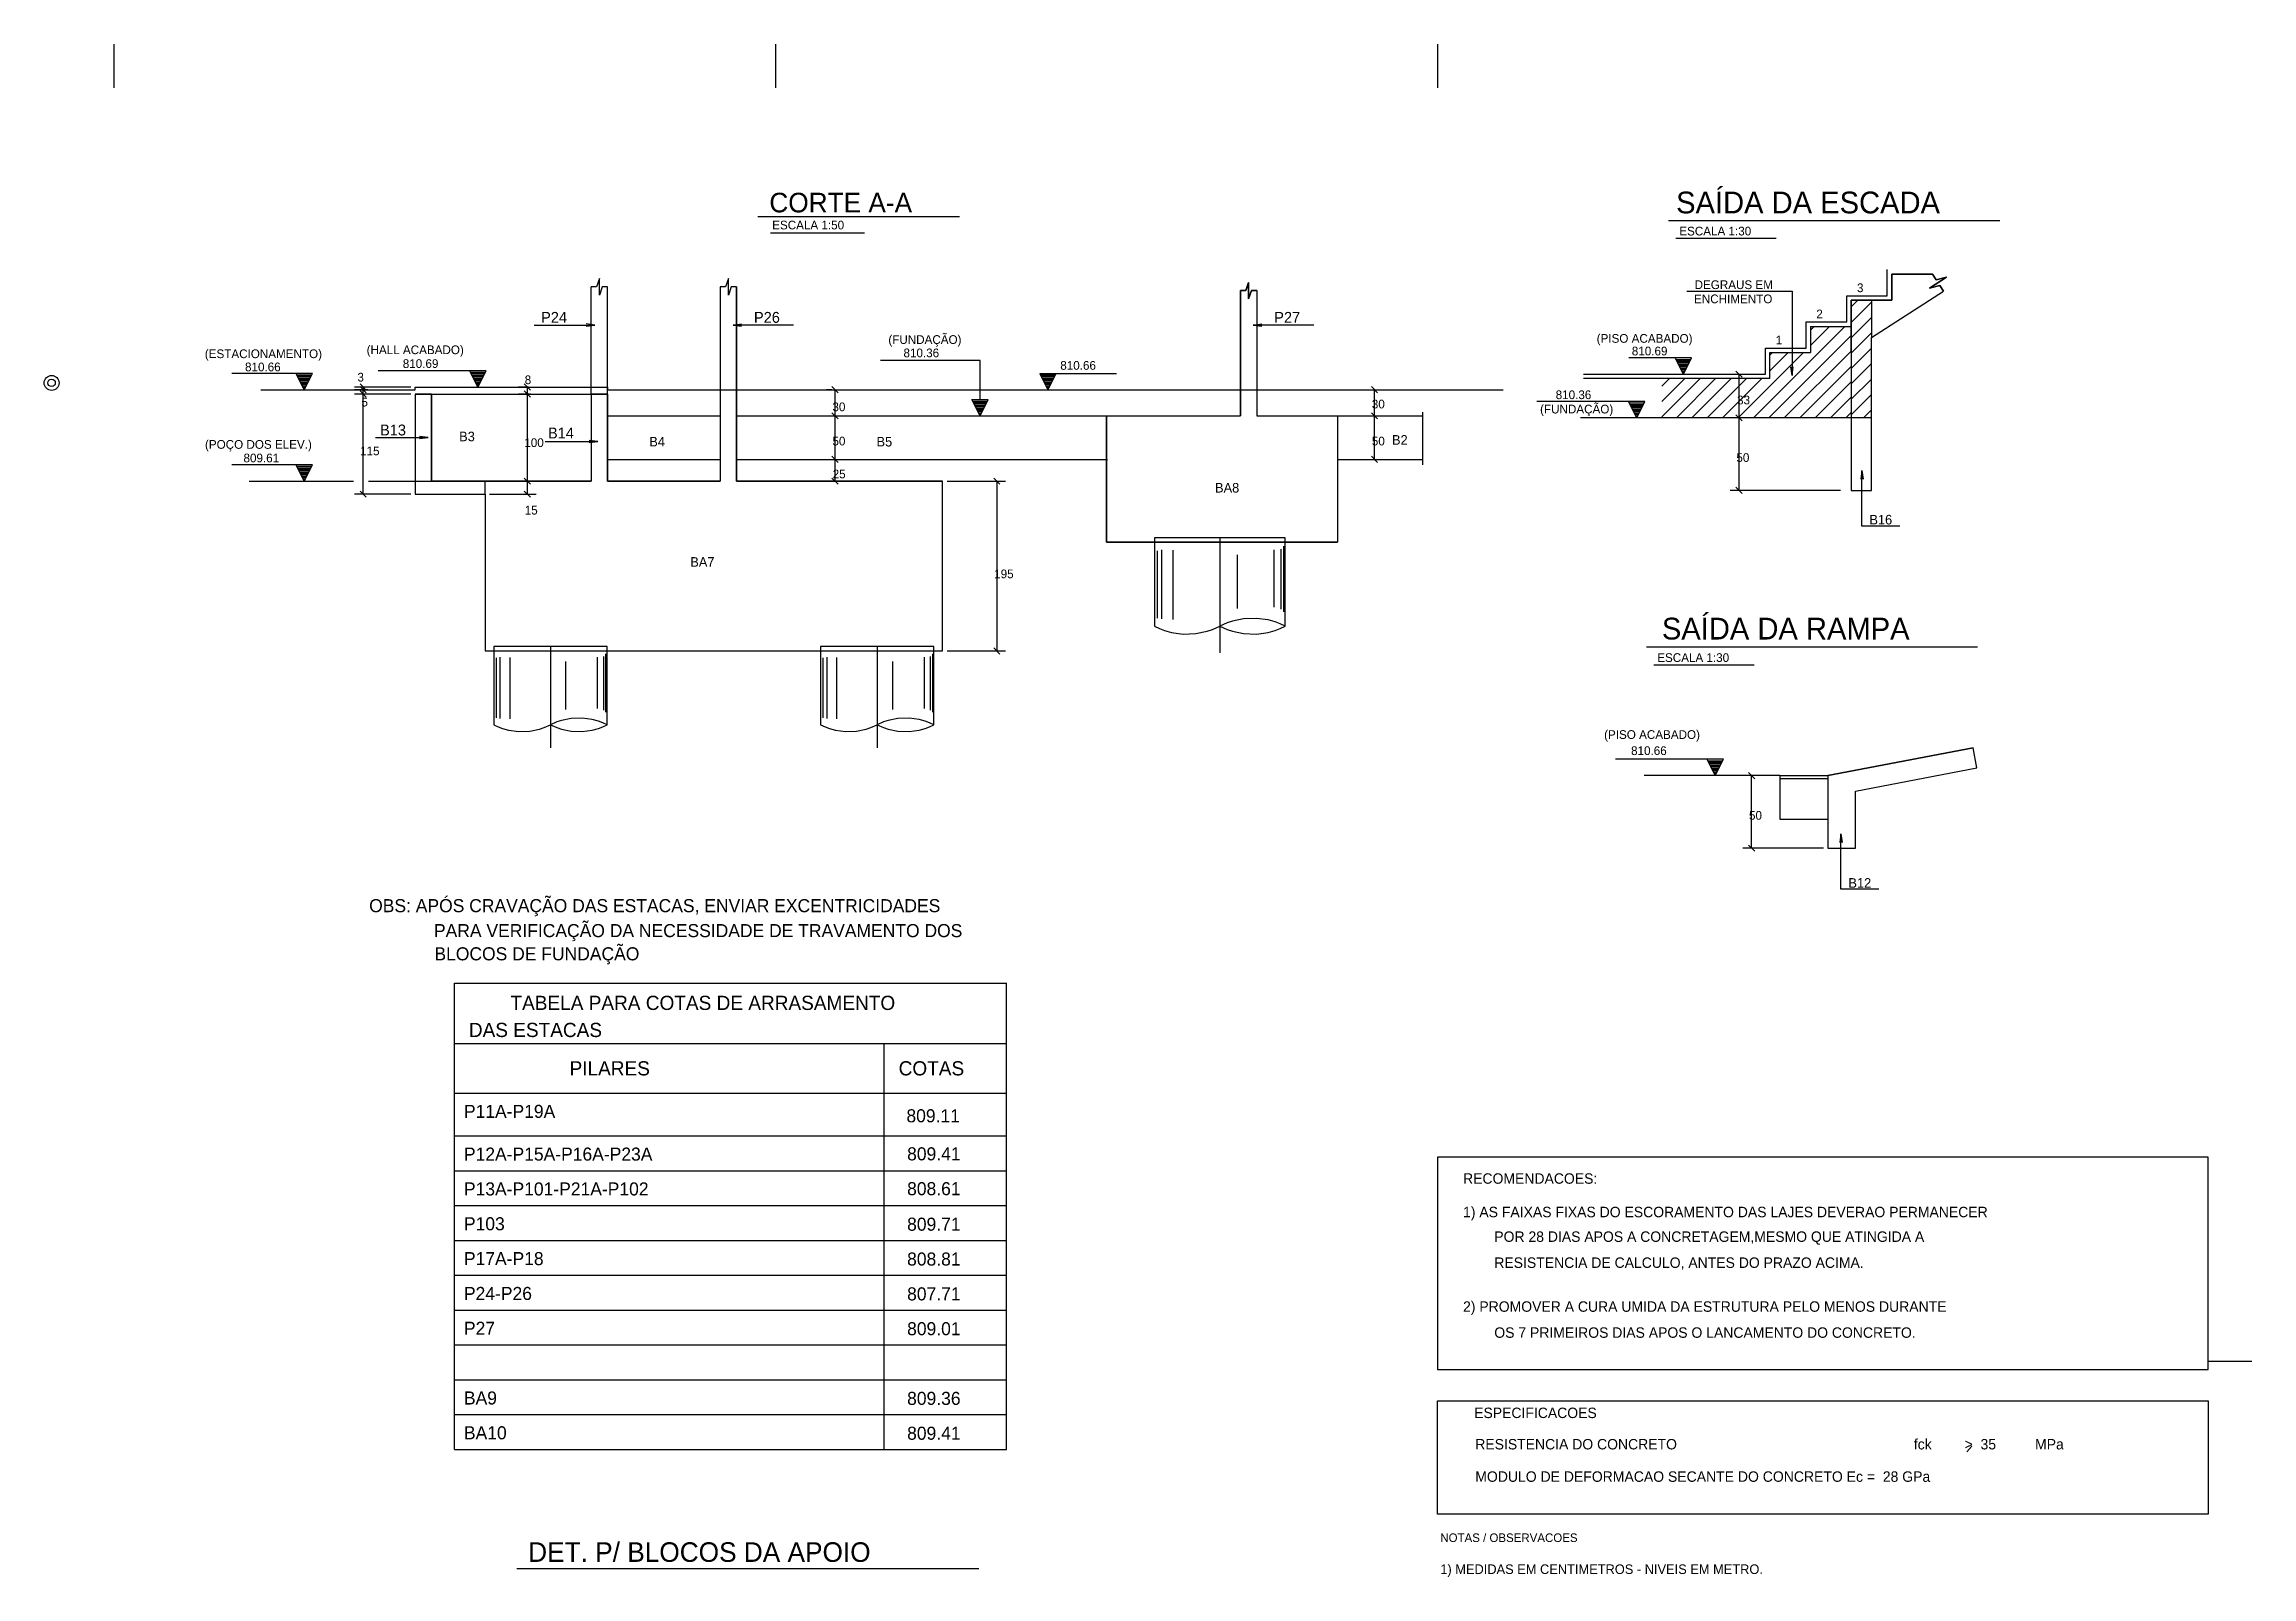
# Model space of a CAD drawing. Header units: metres. Extents: x -5 to 8419, y -6 to 3991.
# Drawn here: x 5886 to 8419, y 2231 to 3991 of the extents above; entities that cross this region are included whole.
import ezdxf

# ---------------------------------------------------------------- set-up
doc = ezdxf.new("R2010")
doc.units = ezdxf.units.M

msp = doc.modelspace()

# ---------------------------------------------------------------- texts
at = {"layer": '2', "color": 2}
for s, p in [('ESCALA 1:50', (6721.510559, 3777.963392)), ('810.66', (6116.602023, 3615.059174)), ('810.69', (6297.598999, 3618.88181)), ('810.36', (6872.171246, 3631.148888)), ('810.66', (7052.086671, 3616.811002)), ('3', (6245.582717, 3603.275763)), ('8', (6437.5465, 3600.283239)), ('5', (6250.1113, 3574.662124)), ('30', (6790.650563, 3569.205185)), ('30', (7409.581759, 3572.449909)), ('810.36', (7620.535785, 3583.104212)), ('33', (7828.684073, 3577.064897)), ('115', (6248.634684, 3518.614732)), ('100', (6437.083083, 3528.13306)), ('50', (6790.650563, 3529.949909)), ('50', (7409.581759, 3529.949909)), ('809.61', (6114.828847, 3510.502468)), ('25', (6790.921032, 3492.157452)), ('50', (7827.92048, 3510.990311)), ('15', (6437.5465, 3450.616579)), ('195', (6976.239671, 3377.449909)), ('810.66', (7707.054618, 3174.478369)), ('50', (7842.381429, 3100.188736))]:
    msp.add_text(s, height=10, dxfattribs=at).set_placement(p)
at = {"layer": '3', "color": 3}
for s, height, p in [('SAÍDA DA ESCADA', 25, (7758.725822, 3796.344768)), ('CORTE A-A', 22.5, (6718.229642, 3797.506117)), ('ESCALA 1:30', 10, (7762.370537, 3771.032179)), ('ENCHIMENTO', 10, (7779.31551, 3693.178401)), ('DEGRAUS EM', 10, (7779.917257, 3709.464037)), ('3', 10, (7966.252501, 3705.887439)), ('P24', 12.5, (6456.3132, 3670.69653)), ('P26', 12.5, (6700.589134, 3670.69653)), ('P27', 12.5, (7297.589134, 3670.69653)), ('2', 10, (7919.584901, 3675.886839)), ('(FUNDAÇÃO)', 10, (6854.776175, 3646.471749)), ('(PISO ACABADO)', 10, (7667.591011, 3647.805108)), ('1', 10, (7872.917301, 3645.886239)), ('(ESTACIONAMENTO)', 10, (6070.473408, 3630.165053)), ('(HALL ACABADO)', 10, (6256.163315, 3634.72558)), ('810.69', 10, (7707.908656, 3633.300834)), ('(FUNDAÇÃO)', 10, (7602.646822, 3566.662271)), ('B13', 12.5, (6271.528812, 3541.389674)), ('B14', 12.5, (6464.217857, 3537.926409)), ('(POÇO DOS ELEV.)', 10, (6070.655494, 3526.082185)), ('B3', 11, (6362.268587, 3534.703612)), ('B4', 11, (6580.466672, 3528.738103)), ('B5', 11, (6841.226806, 3528.738103)), ('B2', 11, (7432.714563, 3530.760283)), ('BA8', 11, (7229.654375, 3475.81853)), ('B16', 11, (7980.511802, 3439.196702)), ('BA7', 11, (6627.490973, 3390.664674)), ('SAÍDA DA RAMPA', 25, (7742.405157, 3307.110082)), ('ESCALA 1:30', 10, (7737.066502, 3281.324684)), ('(PISO ACABADO)', 10, (7676.134858, 3192.965297)), ('B12', 11, (7956.439003, 3022.104704)), ('TABELA PARA COTAS DE ARRASAMENTO', 16.3215, (6421.190659, 2881.754921)), ('DAS ESTACAS', 16.3215, (6373.435149, 2850.674008)), ('PILARES', 16.3215, (6488.984764, 2806.604704)), ('COTAS', 16.321502, (6866.600694, 2806.604704)), ('P11A-P19A', 15, (6367.775286, 2757.84868)), ('809.11', 15, (6875.546647, 2752.771299)), ('P12A-P15A-P16A-P23A', 15, (6367.775286, 2708.784412)), ('809.41', 15, (6876.310913, 2709.088737)), ('RECOMENDACOES:', 11.985081, (7514.259426, 2682.247376)), ('P13A-P101-P21A-P102', 15, (6367.775286, 2668.784412)), ('808.61', 15, (6876.310913, 2669.088737)), ('P103', 15, (6367.775286, 2628.784412)), ('809.71', 15, (6876.310913, 2628.309246)), ('1) AS FAIXAS FIXAS DO ESCORAMENTO DAS LAJES DEVERAO PERMANECER', 11.985081, (7514.259426, 2643.79824)), ('POR 28 DIAS APOS A CONCRETAGEM,MESMO QUE ATINGIDA A', 11.985081, (7550.118083, 2615.523845)), ('P17A-P18', 15, (6367.775286, 2588.784412)), ('808.81', 15, (6876.310913, 2588.309246)), ('RESISTENCIA DE CALCULO, ANTES DO PRAZO ACIMA.', 11.985081, (7550.118083, 2585.650989)), ('P24-P26', 15, (6367.775286, 2548.784412)), ('807.71', 15, (6876.310913, 2548.309246)), ('2) PROMOVER A CURA UMIDA DA ESTRUTURA PELO MENOS DURANTE', 11.985081, (7514.259426, 2535.248968)), ('P27', 15, (6367.775286, 2508.784412)), ('809.01', 15, (6876.310913, 2508.309246)), ('OS 7 PRIMEIROS DIAS APOS O LANCAMENTO DO CONCRETO.', 11.985081, (7550.118083, 2505.376112)), ('BA9', 15, (6367.775286, 2428.784412)), ('809.36', 15, (6876.310913, 2428.309246)), ('ESPECIFICACOES', 11.979091, (7527.0209, 2413.223219)), ('BA10', 15, (6367.775286, 2388.784412)), ('809.41', 15, (6876.310913, 2388.309246)), ('RESISTENCIA DO CONCRETO', 11.979091, (7528.293678, 2377.21108)), ('fck', 11.979091, (8031.543504, 2377.21108)), ('>  35', 12, (8089.750651, 2377.21108)), ('MPa', 11.979091, (8170.650686, 2377.21108)), ('MODULO DE DEFORMACAO SECANTE DO CONCRETO Ec =  28 GPa', 12, (7528.293678, 2340.023492)), ('NOTAS / OBSERVACOES', 9.858029, (7488.164679, 2270.903814)), ('1) MEDIDAS EM CENTIMETROS - NIVEIS EM METRO.', 11, (7488.164679, 2234.196673))]:
    msp.add_text(s, height=height, dxfattribs=at).set_placement(p)
at = {"layer": '4', "color": 4}
for s, p in [('OBS: APÓS CRAVAÇÃO DAS ESTACAS, ENVIAR EXCENTRICIDADES', (6259.029032, 2994.032781)), ('PARA VERIFICAÇÃO DA NECESSIDADE DE TRAVAMENTO DOS', (6333.395068, 2965.370871)), ('BLOCOS DE FUNDAÇÃO', (6333.938397, 2938.747787))]:
    msp.add_text(s, height=15, dxfattribs=at).set_placement(p)
at = {"layer": '6', "color": 6}
msp.add_text('DET. P/ BLOCOS DA APOIO', height=22.5, dxfattribs=at).set_placement((6441.525446, 2248.105687))

# ---------------------------------------------------------------- linework, layer by layer
for radius in [8.5536, 4.233047]:
    msp.add_circle((5894.646242, 3601.69005), radius)
at = {"layer": '1', "color": 1}
for p, q in [((7160.110508, 3423.949909), (7160.110508, 3322.397866)), ((7310.110508, 3322.397866), (7310.110508, 3423.949909)), ((7163.643621, 3331.63897), (7163.643621, 3408.944416)), ((7168.664251, 3330.908623), (7168.664251, 3410.10642)), ((7181.717704, 3330.178418), (7181.717847, 3409.719109)), ((7255.520866, 3342.592826), (7255.520723, 3404.295253)), ((7297.460423, 3344.053378), (7297.460423, 3410.10642)), ((7305.539701, 3341.862621), (7305.539701, 3410.881328)), ((7308.524857, 3338.941374), (7308.524857, 3414.368057)), ((6402.101167, 3298.949909), (6402.101167, 3209.161648)), ((6467.101167, 3298.949909), (6467.101167, 3182.613568)), ((6532.101167, 3209.161648), (6532.101167, 3298.949909)), ((6777.101167, 3298.949909), (6777.101167, 3209.161648)), ((6842.101167, 3298.949909), (6842.101167, 3182.613568)), ((6907.101167, 3209.161648), (6907.101167, 3298.949909)), ((6405.163198, 3217.170605), (6405.163198, 3285.945148)), ((6409.514411, 3216.537637), (6409.514411, 3286.952219)), ((6420.827404, 3215.904793), (6420.827528, 3286.616549)), ((6484.790145, 3226.663947), (6484.790021, 3281.915874)), ((6521.13776, 3227.929759), (6521.13776, 3286.952219)), ((6528.139802, 3226.031103), (6528.139802, 3287.623806)), ((6530.726936, 3223.499355), (6530.726936, 3290.645637)), ((6780.163198, 3217.170605), (6780.163198, 3285.945148)), ((6784.514411, 3216.537637), (6784.514411, 3286.952219)), ((6795.827404, 3215.904793), (6795.827528, 3286.616549)), ((6859.790145, 3226.663947), (6859.790021, 3281.915874)), ((6896.13776, 3227.929759), (6896.13776, 3286.952219)), ((6903.139802, 3226.031103), (6903.139802, 3287.623806)), ((6905.726936, 3223.499355), (6905.726936, 3290.645637)), ((8419.37979, 2478.052839), (8369.127767, 2478.052839))]:
    msp.add_line(p, q, dxfattribs=at)
for points in [[(7160.110508, 3322.397866), (7165.977321, 3319.646277), (7171.713458, 3317.479839), (7179.710124, 3315.245166), (7193.056045, 3313.38171), (7207.737778, 3313.88618), (7220.553444, 3316.551509), (7226.77245, 3318.652429), (7235.110364, 3322.397866)], [(7310.110508, 3322.397723), (7304.243551, 3325.149526), (7298.507557, 3327.315821), (7290.510927, 3329.550638), (7277.164827, 3331.413951), (7262.483273, 3330.909338), (7249.667428, 3328.244152), (7243.448422, 3326.143374), (7235.110508, 3322.397723)], [(7235.110508, 3322.398009), (7243.448422, 3318.652429), (7249.667428, 3316.551652), (7262.483273, 3313.886323), (7277.164827, 3313.381853), (7290.510927, 3315.245166), (7298.507557, 3317.479982), (7304.243551, 3319.646277), (7310.110508, 3322.398009)], [(6402.101167, 3209.161648), (6407.185739, 3206.776938), (6412.157057, 3204.899358), (6419.087501, 3202.962641), (6430.653966, 3201.347646), (6443.378134, 3201.784854), (6454.485045, 3204.094805), (6459.87485, 3205.915603), (6467.101043, 3209.161648)], [(6532.101167, 3209.161525), (6527.016471, 3211.546421), (6522.045277, 3213.423876), (6515.114864, 3215.360718), (6503.548244, 3216.975589), (6490.82423, 3216.538257), (6479.717165, 3214.22843), (6474.32736, 3212.407756), (6467.101167, 3209.161525)], [(6467.101167, 3209.161772), (6474.32736, 3205.915603), (6479.717165, 3204.094929), (6490.82423, 3201.784978), (6503.548244, 3201.34777), (6515.114864, 3202.962641), (6522.045277, 3204.899482), (6527.016471, 3206.776938), (6532.101167, 3209.161772)], [(6777.101167, 3209.161648), (6782.185739, 3206.776938), (6787.157057, 3204.899358), (6794.087501, 3202.962641), (6805.653966, 3201.347646), (6818.378134, 3201.784854), (6829.485045, 3204.094805), (6834.87485, 3205.915603), (6842.101043, 3209.161648)], [(6907.101167, 3209.161525), (6902.016471, 3211.546421), (6897.045277, 3213.423876), (6890.114864, 3215.360718), (6878.548244, 3216.975589), (6865.82423, 3216.538257), (6854.717165, 3214.22843), (6849.32736, 3212.407756), (6842.101167, 3209.161525)], [(6842.101167, 3209.161772), (6849.32736, 3205.915603), (6854.717165, 3204.094929), (6865.82423, 3201.784978), (6878.548244, 3201.34777), (6890.114864, 3202.962641), (6897.045277, 3204.899482), (6902.016471, 3206.776938), (6907.101167, 3209.161772)], [(7484.895681, 2468.877323), (8369.384196, 2468.877323), (8369.384196, 2712.936308), (7484.895681, 2712.936308), (7484.895681, 2468.877323)], [(7484.895681, 2432.955027), (8369.384196, 2432.955027), (8369.384196, 2302.920509), (7484.895681, 2302.920509), (7484.895681, 2432.955027)]]:
    msp.add_lwpolyline(points, dxfattribs=at)
at = {"layer": '2', "color": 2}
for p, q in [((6719.52387, 3774.207141), (6827.562134, 3774.207141)), ((6248.705697, 3600.485443), (6255.776765, 3593.414375)), ((6248.705697, 3597.485443), (6255.776765, 3590.414375)), ((6255.776791, 3590.414375), (6248.705723, 3597.485443)), ((6444.082034, 3593.414375), (6437.010966, 3600.485443)), ((6797.186097, 3590.414375), (6790.115029, 3597.485443)), ((7416.117293, 3590.414375), (7409.046225, 3597.485443)), ((7834.456014, 3608.123277), (7827.384946, 3615.194344)), ((6255.776791, 3585.414375), (6248.705723, 3592.485443)), ((6255.776791, 3585.414375), (6248.705723, 3592.485443)), ((6444.082034, 3585.414375), (6437.010966, 3592.485443)), ((6444.082034, 3585.414375), (6437.010966, 3592.485443)), ((6797.186097, 3560.414375), (6790.115029, 3567.485443)), ((6797.186097, 3560.414375), (6790.115029, 3567.485443)), ((7416.117293, 3560.414375), (7409.046225, 3567.485443)), ((7416.117293, 3560.414375), (7409.046225, 3567.485443)), ((7834.456014, 3558.122277), (7827.384946, 3565.193344)), ((7834.456014, 3558.122277), (7827.384946, 3565.193344)), ((6797.186097, 3510.414375), (6790.115029, 3517.485443)), ((6797.186097, 3510.414375), (6790.115029, 3517.485443)), ((7416.117293, 3510.414375), (7409.046225, 3517.485443)), ((6255.776791, 3470.414375), (6248.705723, 3477.485443)), ((6444.082034, 3485.414375), (6437.010966, 3492.485443)), ((6444.082034, 3485.414375), (6437.010966, 3492.485443)), ((6444.082034, 3470.414375), (6437.010966, 3477.485443)), ((6797.186097, 3485.414375), (6790.115029, 3492.485443)), ((6975.704137, 3492.485443), (6982.775205, 3485.414375)), ((7834.456014, 3474.787277), (7827.384946, 3481.858344)), ((6975.704137, 3297.485443), (6982.775205, 3290.414375)), ((7848.916963, 3147.320702), (7841.845895, 3154.39177)), ((7848.916963, 3063.985702), (7841.845895, 3071.05677))]:
    msp.add_line(p, q, dxfattribs=at)
at = {"layer": '3', "color": 3}
for p, q in [((5965.872465, 3990.679532), (5965.872465, 3940.680032)), ((6725.384073, 3990.681607), (6725.384073, 3940.680032)), ((7484.895681, 3990.679532), (7484.895681, 3940.680032)), ((7484.895681, 3990.679532), (7484.895681, 3940.680032)), ((7484.895681, 3990.679532), (7484.895681, 3940.680032)), ((7484.895681, 3990.679532), (7484.895681, 3940.680032)), ((6704.976739, 3792.923609), (6936.425177, 3792.923609)), ((7749.962746, 3788.261557), (8130.058871, 3788.261557)), ((7758.538836, 3767.740002), (7873.472664, 3767.740002)), ((6513.701167, 3588.949909), (6513.701167, 3711.999522)), ((6532.701167, 3588.949909), (6532.701167, 3711.999522)), ((7982.879607, 3696.660511), (7982.879607, 3653.919551)), ((7912.878207, 3666.659911), (7912.878207, 3636.659311)), ((7912.878207, 3666.659911), (7959.545807, 3666.659911)), ((6960.131433, 3627.497982), (6845.700144, 3627.497982)), ((6960.131433, 3582.550658), (6960.131433, 3627.497982)), ((7776.401274, 3630.408819), (7704.401289, 3630.408819)), ((7767.026274, 3611.658811), (7757.651257, 3630.408819)), ((7758.487355, 3628.736605), (7775.565212, 3628.736605)), ((7759.323453, 3627.064445), (7774.729114, 3627.064445)), ((7760.159551, 3625.392248), (7773.893051, 3625.392248)), ((7760.995614, 3623.720088), (7773.056953, 3623.720088)), ((7767.026274, 3611.658811), (7776.401274, 3630.408819)), ((7866.210607, 3636.659311), (7912.878207, 3636.659311)), ((7866.210607, 3606.658711), (7866.210607, 3636.659311)), ((6193.88935, 3612.699918), (6101.607668, 3612.699918)), ((6184.51435, 3593.949909), (6175.139332, 3612.699918)), ((6175.97543, 3611.027704), (6193.053288, 3611.027704)), ((6176.811529, 3609.355543), (6192.21719, 3609.355543)), ((6177.647627, 3607.683347), (6191.381127, 3607.683347)), ((6178.483689, 3606.011186), (6190.545029, 3606.011186)), ((6179.319787, 3604.339025), (6189.708931, 3604.33899)), ((6180.155886, 3602.666829), (6188.872868, 3602.666829)), ((6180.991984, 3600.994624), (6188.03677, 3600.994659)), ((6181.828082, 3599.322418), (6187.200672, 3599.322463)), ((6182.66418, 3597.650258), (6186.364574, 3597.650258)), ((6184.51435, 3593.949909), (6193.88935, 3612.699918)), ((6393.189972, 3615.699918), (6269.327686, 3615.699918)), ((6383.814972, 3596.949909), (6374.439955, 3615.699918)), ((6375.276053, 3614.027704), (6392.35391, 3614.027704)), ((6376.112151, 3612.355543), (6391.517812, 3612.355543)), ((6376.948249, 3610.683347), (6390.681749, 3610.683347)), ((6377.784312, 3609.011186), (6389.845651, 3609.011186)), ((6378.62041, 3607.339025), (6389.009553, 3607.33899)), ((6379.456508, 3605.666829), (6388.173491, 3605.666829)), ((6380.292606, 3603.994624), (6387.337392, 3603.994659)), ((6381.128704, 3602.322418), (6386.501294, 3602.322463)), ((6381.964803, 3600.650258), (6385.665196, 3600.650258)), ((6382.800865, 3598.978097), (6384.82908, 3598.978097)), ((6383.814972, 3596.949909), (6393.189972, 3615.699918)), ((7028.5752, 3612.699918), (7037.9502, 3593.949909)), ((7028.5752, 3612.699918), (7116.579706, 3612.699918)), ((7029.411263, 3611.027704), (7046.48912, 3611.027704)), ((7030.247361, 3609.355543), (7045.653022, 3609.355543)), ((7031.083423, 3607.683347), (7044.816924, 3607.683347)), ((7031.919522, 3606.011186), (7043.980861, 3606.011186)), ((7032.75562, 3604.33899), (7043.144763, 3604.339025)), ((7033.591682, 3602.666829), (7042.308665, 3602.666829)), ((7034.42778, 3600.994659), (7041.472567, 3600.994624)), ((7035.263879, 3599.322463), (7040.636468, 3599.322418)), ((7036.099977, 3597.650258), (7039.80037, 3597.650258)), ((7037.9502, 3593.949909), (7047.325218, 3612.699918)), ((7866.210607, 3606.658711), (7652.619331, 3606.658711)), ((7761.831712, 3622.047927), (7772.220855, 3622.047891)), ((7762.66781, 3620.375731), (7771.384793, 3620.375731)), ((7763.503908, 3618.703525), (7770.548694, 3618.703561)), ((7764.340006, 3617.03132), (7769.712596, 3617.031365)), ((7765.176105, 3615.359159), (7768.876498, 3615.359159)), ((7766.012167, 3613.686999), (7768.040382, 3613.686999)), ((6134.613977, 3593.949909), (6311.701167, 3593.949909)), ((6183.500243, 3595.978097), (6185.528458, 3595.978097)), ((6311.701167, 3596.949909), (6532.701167, 3596.949909)), ((6311.701167, 3593.949909), (6311.701167, 3596.949909)), ((6330.701167, 3588.949909), (6513.701167, 3588.949909)), ((6532.701167, 3596.949909), (6532.701167, 3593.949909)), ((6532.701167, 3593.949909), (7560.252862, 3593.949909)), ((6950.756424, 3582.550658), (6969.506442, 3582.550658)), ((6960.131442, 3563.800649), (6950.756424, 3582.550658)), ((6951.592523, 3580.878443), (6968.67038, 3580.878443)), ((6952.428621, 3579.206283), (6967.834282, 3579.206283)), ((6953.264719, 3577.534086), (6966.998219, 3577.534086)), ((6954.100781, 3575.861926), (6966.162121, 3575.861926)), ((6954.93688, 3574.189765), (6965.326023, 3574.189729)), ((6955.772978, 3572.517569), (6964.48996, 3572.517569)), ((6960.131442, 3563.800649), (6969.506442, 3582.550658)), ((7036.936093, 3595.978097), (7038.964308, 3595.978097)), ((7722.92375, 3580.407819), (7599.061463, 3580.407819)), ((7713.54875, 3561.657811), (7704.173732, 3580.407819)), ((7705.00983, 3578.735605), (7722.087687, 3578.735605)), ((7705.845928, 3577.063445), (7721.251589, 3577.063445)), ((7706.682027, 3575.391248), (7720.415527, 3575.391248)), ((7707.518089, 3573.719088), (7719.579429, 3573.719088)), ((7708.354187, 3572.046927), (7718.74333, 3572.046891)), ((7713.54875, 3561.657811), (7722.92375, 3580.407819)), ((6532.701167, 3563.949909), (6661.701167, 3563.949909)), ((6680.701167, 3563.949909), (7106.293796, 3563.949909)), ((6956.609076, 3570.845363), (6963.653862, 3570.845399)), ((6957.445174, 3569.173158), (6962.817764, 3569.173203)), ((6958.281272, 3567.500998), (6961.981666, 3567.500998)), ((6959.117335, 3565.828837), (6961.14555, 3565.828837)), ((7370.110508, 3563.949909), (7467.840166, 3563.949909)), ((7709.190285, 3570.374731), (7717.907268, 3570.374731)), ((7710.026384, 3568.702525), (7717.07117, 3568.702561)), ((7710.862482, 3567.03032), (7716.235072, 3567.030365)), ((7711.69858, 3565.358159), (7715.398973, 3565.358159)), ((7712.534642, 3563.685999), (7714.562857, 3563.685999)), ((6193.88935, 3507.699918), (6101.607668, 3507.699918)), ((6184.51435, 3488.949909), (6175.139332, 3507.699918)), ((6175.97543, 3506.027704), (6193.053288, 3506.027704)), ((6176.811529, 3504.355543), (6192.21719, 3504.355543)), ((6177.647627, 3502.683347), (6191.381127, 3502.683347)), ((6178.483689, 3501.011186), (6190.545029, 3501.011186)), ((6179.319787, 3499.339025), (6189.708931, 3499.33899)), ((6180.155886, 3497.666829), (6188.872868, 3497.666829)), ((6180.991984, 3495.994624), (6188.03677, 3495.994659)), ((6184.51435, 3488.949909), (6193.88935, 3507.699918)), ((6532.701167, 3513.949909), (6661.701167, 3513.949909)), ((6680.701167, 3513.949909), (7106.293796, 3513.949909)), ((7370.110508, 3513.949909), (7467.840166, 3513.949909)), ((6181.828082, 3494.322418), (6187.200672, 3494.322463)), ((6182.66418, 3492.650258), (6186.364574, 3492.650258)), ((6183.500243, 3490.978097), (6185.528458, 3490.978097)), ((6392.101167, 3473.949909), (6392.101167, 3488.949909)), ((7310.110508, 3423.949909), (7160.110508, 3423.949909)), ((7235.110508, 3423.949909), (7235.110508, 3291.765466)), ((6532.101167, 3298.949909), (6402.101167, 3298.949909)), ((6907.101167, 3298.949909), (6777.101167, 3298.949909)), ((7724.658712, 3298.554063), (8104.754836, 3298.554063)), ((7733.234801, 3278.032507), (7848.168629, 3278.032507)), ((7812.990748, 3169.606245), (7689.128461, 3169.606245)), ((7803.615748, 3150.856236), (7794.24073, 3169.606245)), ((7795.076828, 3167.93403), (7812.154685, 3167.93403)), ((7803.615748, 3150.856236), (7812.990748, 3169.606245)), ((7877.778562, 3150.856236), (7721.964979, 3150.856236)), ((7795.912926, 3166.26187), (7811.318587, 3166.26187)), ((7796.749025, 3164.589673), (7810.482525, 3164.589673)), ((7797.585087, 3162.917513), (7809.646427, 3162.917513)), ((7798.421185, 3161.245352), (7808.810328, 3161.245316)), ((7799.257283, 3159.573156), (7807.974266, 3159.573156)), ((7800.093382, 3157.90095), (7807.138168, 3157.900986)), ((7800.92948, 3156.228745), (7806.30207, 3156.22879)), ((7801.765578, 3154.556584), (7805.465971, 3154.556584)), ((7802.60164, 3152.884424), (7804.629855, 3152.884424)), ((7877.778562, 3150.856236), (7932.779662, 3150.856236)), ((7877.778562, 3150.856236), (7877.778562, 3100.855236)), ((7877.778562, 3147.522836), (7932.779662, 3147.522836)), ((7877.778562, 3100.855236), (7932.779662, 3100.855236)), ((6356.771051, 2377.182659), (6356.771051, 2912.656731)), ((6356.771051, 2912.656731), (6990.287061, 2912.656731)), ((6990.287061, 2377.182659), (6990.287061, 2912.656731)), ((6356.771051, 2843.372708), (6990.287061, 2843.372708)), ((6849.882893, 2377.182659), (6849.882893, 2843.372708)), ((6356.771051, 2786.246926), (6990.287061, 2786.246926)), ((6356.771051, 2737.182659), (6990.287061, 2737.182659)), ((6356.771051, 2697.182659), (6990.287061, 2697.182659)), ((6356.771051, 2657.182659), (6990.287061, 2657.182659)), ((6356.771051, 2617.182659), (6990.287061, 2617.182659)), ((6356.771051, 2577.182659), (6990.287061, 2577.182659)), ((6356.771051, 2537.182659), (6990.287061, 2537.182659)), ((6356.771051, 2497.182659), (6990.287061, 2497.182659)), ((6356.771051, 2457.182659), (6990.287061, 2457.182659)), ((6356.771051, 2417.182659), (6990.287061, 2417.182659)), ((6356.771051, 2377.182659), (6990.287061, 2377.182659)), ((8092.142725, 2374.631832), (8098.102323, 2380.819781))]:
    msp.add_line(p, q, dxfattribs=at)
at = {"layer": '6', "color": 6}
for p, q in [((8006.213407, 3726.661111), (8052.881007, 3726.661111)), ((8006.213407, 3696.660511), (8006.213407, 3726.661111)), ((6661.701167, 3711.999522), (6661.701167, 3488.949909)), ((6680.701167, 3711.999522), (6680.701167, 3488.949909)), ((7258.701167, 3707.688172), (7258.701167, 3563.949909)), ((7277.701167, 3707.688172), (7277.701167, 3563.949909)), ((7982.879607, 3653.919551), (8065.498936, 3707.03322)), ((7959.545807, 3696.660511), (8006.213407, 3696.660511)), ((7959.545807, 3666.659911), (7959.545807, 3696.660511)), ((7959.545807, 3636.659311), (7959.545807, 3666.659911)), ((7982.879607, 3561.657811), (7982.879607, 3653.919551)), ((7959.545807, 3636.659311), (7959.545807, 3561.657811)), ((6311.701167, 3588.949909), (6330.701167, 3588.949909)), ((6311.701167, 3588.949909), (6311.701167, 3473.949909)), ((6330.701167, 3588.949909), (6330.701167, 3488.949909)), ((6513.701167, 3588.949909), (6532.701167, 3588.949909)), ((6513.701167, 3588.949909), (6513.701167, 3488.949909)), ((6532.701167, 3588.949909), (6532.701167, 3488.949909)), ((7105.110508, 3563.949909), (7258.701167, 3563.949909)), ((7105.110508, 3563.949909), (7105.110508, 3418.949909)), ((7277.701167, 3563.949909), (7370.110508, 3563.949909)), ((7370.110508, 3563.949909), (7370.110508, 3418.949909)), ((7982.879607, 3561.657811), (7959.545807, 3561.657811)), ((7959.545807, 3561.657811), (7959.545807, 3478.322811)), ((7982.879607, 3478.322811), (7982.879607, 3561.657811)), ((6311.701167, 3473.949909), (6392.101167, 3473.949909)), ((6330.701167, 3488.949909), (6513.701167, 3488.949909)), ((6392.101167, 3473.949909), (6392.101167, 3293.949909)), ((6532.701167, 3488.949909), (6661.701167, 3488.949909)), ((6680.701167, 3488.949909), (6917.101167, 3488.949909)), ((6917.101167, 3293.949909), (6917.101167, 3488.949909)), ((7959.545807, 3478.322811), (7982.879607, 3478.322811)), ((7105.110508, 3418.949909), (7370.110508, 3418.949909)), ((6392.101167, 3293.949909), (6917.101167, 3293.949909)), ((7932.779662, 3150.856236), (8099.449662, 3182.806875)), ((7932.779662, 3150.856236), (7932.779662, 3067.521236)), ((7964.446962, 3133.16818), (8103.842759, 3159.890354)), ((7964.446962, 3067.521236), (7964.446962, 3133.16818)), ((7932.779662, 3067.521236), (7964.446962, 3067.521236)), ((6428.401254, 2240.658049), (6958.513799, 2240.658049))]:
    msp.add_line(p, q, dxfattribs=at)
at = {"layer": '8', "color": 8}
for points in [[(8057.086991, 3720.118468), (8052.881007, 3726.661111), (8006.213407, 3726.661111), (8006.213407, 3696.660511), (7959.545807, 3696.660511), (7959.545807, 3478.322811), (7982.879607, 3478.322811), (7982.879607, 3653.919551), (8065.498936, 3707.03322), (8061.292964, 3713.575844), (8049.376027, 3710.538201), (8069.003916, 3723.15613), (8057.086991, 3720.118468)], [(6661.701167, 3711.999522), (6661.701167, 3488.949909), (6532.701167, 3488.949909), (6532.701167, 3588.949909), (6513.701167, 3588.949909), (6513.701167, 3488.949909), (6330.701167, 3488.949909), (6330.701167, 3588.949909), (6311.701167, 3588.949909), (6311.701167, 3473.949909), (6392.101167, 3473.949909), (6392.101167, 3293.949909), (6917.101167, 3293.949909), (6917.101167, 3488.949909), (6680.701167, 3488.949909), (6680.701167, 3711.999522), (6674.367821, 3711.999522), (6671.201167, 3702.499522), (6671.201167, 3721.499521), (6668.034494, 3711.999522), (6661.701167, 3711.999522)], [(7258.701167, 3707.688172), (7265.034494, 3707.688172), (7268.201167, 3717.188172), (7268.201167, 3698.188172), (7271.367821, 3707.688172), (7277.701167, 3707.688172), (7277.701167, 3563.949909), (7370.110508, 3563.949909), (7370.110508, 3418.949909), (7105.110508, 3418.949909), (7105.110508, 3563.949909), (7258.701167, 3563.949909), (7258.701167, 3707.688172)], [(8099.449662, 3182.806875), (7932.779662, 3150.856236), (7932.779662, 3067.521236), (7964.446962, 3067.521236), (7964.446962, 3133.16818), (8103.842759, 3159.890354), (8099.449662, 3182.806875)]]:
    msp.add_lwpolyline(points, dxfattribs=at)
at = {"layer": '9', "color": 9}
for p, q in [((8000.934258, 3701.660611), (8000.934258, 3731.998897)), ((7954.545707, 3701.660611), (8000.934258, 3701.660611)), ((7954.545707, 3671.660011), (7954.545707, 3701.660611)), ((7959.545807, 3688.925118), (7967.281199, 3696.660511)), ((7959.545807, 3671.247448), (7982.879607, 3694.581248)), ((7959.545807, 3653.569779), (7982.879607, 3676.903579)), ((7847.507217, 3561.657811), (7952.509317, 3666.659911)), ((7865.184886, 3561.657811), (7959.545807, 3656.018731)), ((7907.878107, 3671.660011), (7954.545707, 3671.660011)), ((7907.878107, 3641.659411), (7907.878107, 3671.660011)), ((7912.878207, 3662.38414), (7917.153978, 3666.659911)), ((7912.878207, 3644.70647), (7934.831647, 3666.659911)), ((7959.545807, 3635.892109), (7982.879607, 3659.225909)), ((7829.829547, 3561.657811), (7904.831047, 3636.659311)), ((7861.210507, 3641.659411), (7907.878107, 3641.659411)), ((7861.210507, 3611.658811), (7861.210507, 3641.659411)), ((7866.210607, 3633.394209), (7869.475708, 3636.659311)), ((7866.210607, 3615.71654), (7887.153378, 3636.659311)), ((7882.862556, 3561.657811), (7959.545807, 3638.341062)), ((7959.545807, 3618.21444), (7982.879607, 3641.54824)), ((7959.545807, 3600.53677), (7982.879607, 3623.87057)), ((7652.619331, 3611.658811), (7861.210507, 3611.658811)), ((7742.463622, 3598.035572), (7751.08676, 3606.658711)), ((7742.463622, 3580.357902), (7768.76443, 3606.658711)), ((7742.463622, 3562.680233), (7786.442099, 3606.658711)), ((7759.118869, 3561.657811), (7804.119769, 3606.658711)), ((7776.796538, 3561.657811), (7821.797438, 3606.658711)), ((7794.474208, 3561.657811), (7839.475108, 3606.658711)), ((7812.151878, 3561.657811), (7857.152778, 3606.658711)), ((7830.92048, 3561.657811), (7830.92048, 3611.658811)), ((7900.540225, 3561.657811), (7959.545807, 3620.663392)), ((7918.217895, 3561.657811), (7959.545807, 3602.985722)), ((7959.545807, 3582.859101), (7982.879607, 3606.192901)), ((6306.701167, 3596.949909), (6242.241231, 3596.949909)), ((6257.350492, 3593.949909), (6242.241231, 3593.949909)), ((6252.68026, 3593.949909), (6242.241257, 3593.949909)), ((6306.701167, 3588.949909), (6242.241257, 3588.949909)), ((6252.241231, 3596.949909), (6252.241231, 3593.949909)), ((6252.241257, 3588.949909), (6252.241257, 3593.949909)), ((6252.241257, 3473.949909), (6252.241257, 3588.949909)), ((6441.903785, 3596.949909), (6430.5465, 3596.949909)), ((6444.066634, 3588.949909), (6430.5465, 3588.949909)), ((6440.5465, 3588.949909), (6440.5465, 3596.949909)), ((6440.5465, 3488.949909), (6440.5465, 3588.949909)), ((6789.979392, 3593.949909), (6783.650563, 3593.949909)), ((6793.650563, 3563.949909), (6793.650563, 3593.949909)), ((7412.581759, 3563.949909), (7412.581759, 3593.949909)), ((7414.299244, 3593.949909), (7422.581759, 3593.949909)), ((7935.895564, 3561.657811), (7959.545807, 3585.308053)), ((7959.545807, 3565.181431), (7982.879607, 3588.515231)), ((6793.650563, 3513.949909), (6793.650563, 3563.949909)), ((6797.986149, 3563.949909), (6803.650563, 3563.949909)), ((7408.2813, 3563.949909), (7422.581759, 3563.949909)), ((7412.581759, 3513.949909), (7412.581759, 3563.949909)), ((7467.840166, 3568.252876), (7467.840166, 3507.801664)), ((7959.545807, 3561.657811), (7649.099653, 3561.657811)), ((7882.020094, 3561.657811), (7820.92048, 3561.657811)), ((7830.92048, 3478.322811), (7830.92048, 3561.657811)), ((7953.573234, 3561.657811), (7959.545807, 3567.630383)), ((7973.699856, 3561.657811), (7982.879607, 3570.837562)), ((6790.677588, 3513.949909), (6803.650563, 3513.949909)), ((6793.650563, 3488.949909), (6793.650563, 3513.949909)), ((7408.828386, 3513.949909), (7422.581759, 3513.949909)), ((6121.43392, 3488.949909), (6240.973463, 3488.949909)), ((6306.701167, 3473.949909), (6242.241257, 3473.949909)), ((6258.096494, 3488.949909), (6330.701167, 3488.949909)), ((6397.101167, 3473.949909), (6450.5465, 3473.949909)), ((6421.583624, 3488.949909), (6450.5465, 3488.949909)), ((6440.5465, 3473.949909), (6440.5465, 3488.949909)), ((6791.342003, 3488.949909), (6803.650563, 3488.949909)), ((6922.101167, 3488.949909), (6989.239671, 3488.949909)), ((6979.239671, 3488.949909), (6979.239671, 3293.949909)), ((7947.444246, 3478.322811), (7820.92048, 3478.322811)), ((6922.101167, 3293.949909), (6989.239671, 3293.949909)), ((7851.282089, 3150.856236), (7835.381429, 3150.856236)), ((7845.381429, 3067.521236), (7845.381429, 3150.856236)), ((7927.779662, 3067.521236), (7835.381429, 3067.521236))]:
    msp.add_line(p, q, dxfattribs=at)
for points in [[(8052.881007, 3726.661111), (8057.086991, 3720.118468), (8069.003916, 3723.15613), (8049.376027, 3710.538201), (8061.292964, 3713.575844), (8065.498936, 3707.03322)], [(6532.701167, 3711.999522), (6526.367821, 3711.999522), (6523.201167, 3702.499522), (6523.201167, 3721.499521), (6520.034494, 3711.999522), (6513.701167, 3711.999522)], [(6680.701167, 3711.999522), (6674.367821, 3711.999522), (6671.201167, 3702.499522), (6671.201167, 3721.499521), (6668.034494, 3711.999522), (6661.701167, 3711.999522)], [(7277.701167, 3707.688172), (7271.367821, 3707.688172), (7268.201167, 3698.188172), (7268.201167, 3717.188172), (7265.034494, 3707.688172), (7258.701167, 3707.688172)], [(7771.082472, 3707.128548), (7891.797532, 3707.128548), (7891.797532, 3610.291787), (7890.49227, 3620.206236), (7891.797532, 3610.291787), (7893.102794, 3620.206236)], [(6448.536591, 3668.101365), (6517.848565, 3668.101365), (6507.934116, 3666.796103), (6517.848565, 3668.101365), (6507.934116, 3669.406627)], [(6745.865743, 3668.101365), (6676.553769, 3668.101365), (6686.468217, 3666.796103), (6676.553769, 3668.101365), (6686.468217, 3669.406627)], [(7342.865743, 3668.101365), (7273.553769, 3668.101365), (7283.468217, 3666.796103), (7273.553769, 3668.101365), (7283.468217, 3669.406627)], [(6266.378998, 3539.009056), (6326.75753, 3539.009056), (6316.843081, 3537.703794), (6326.75753, 3539.009056), (6316.843081, 3540.314318)], [(6460.909322, 3534.441024), (6521.287854, 3534.441024), (6511.373406, 3533.135762), (6521.287854, 3534.441024), (6511.373406, 3535.746286)], [(8015.268696, 3437.384537), (7971.948951, 3437.384537), (7971.948951, 3501.224161), (7973.254212, 3491.309712), (7971.948951, 3501.224161), (7970.643689, 3491.309712)], [(7991.195897, 3020.292539), (7947.876152, 3020.292539), (7947.876152, 3084.132163), (7949.181414, 3074.217715), (7947.876152, 3084.132163), (7946.57089, 3074.217715)]]:
    msp.add_lwpolyline(points, dxfattribs=at)

msp.set_redraw_order([(e.dxf.handle, doc.entitydb.next_handle()) for e in msp.query("TEXT MTEXT ATTDEF DIMENSION ARC_DIMENSION")])  # texts and dimensions are drawn at this point

doc.saveas('drawing.dxf')
